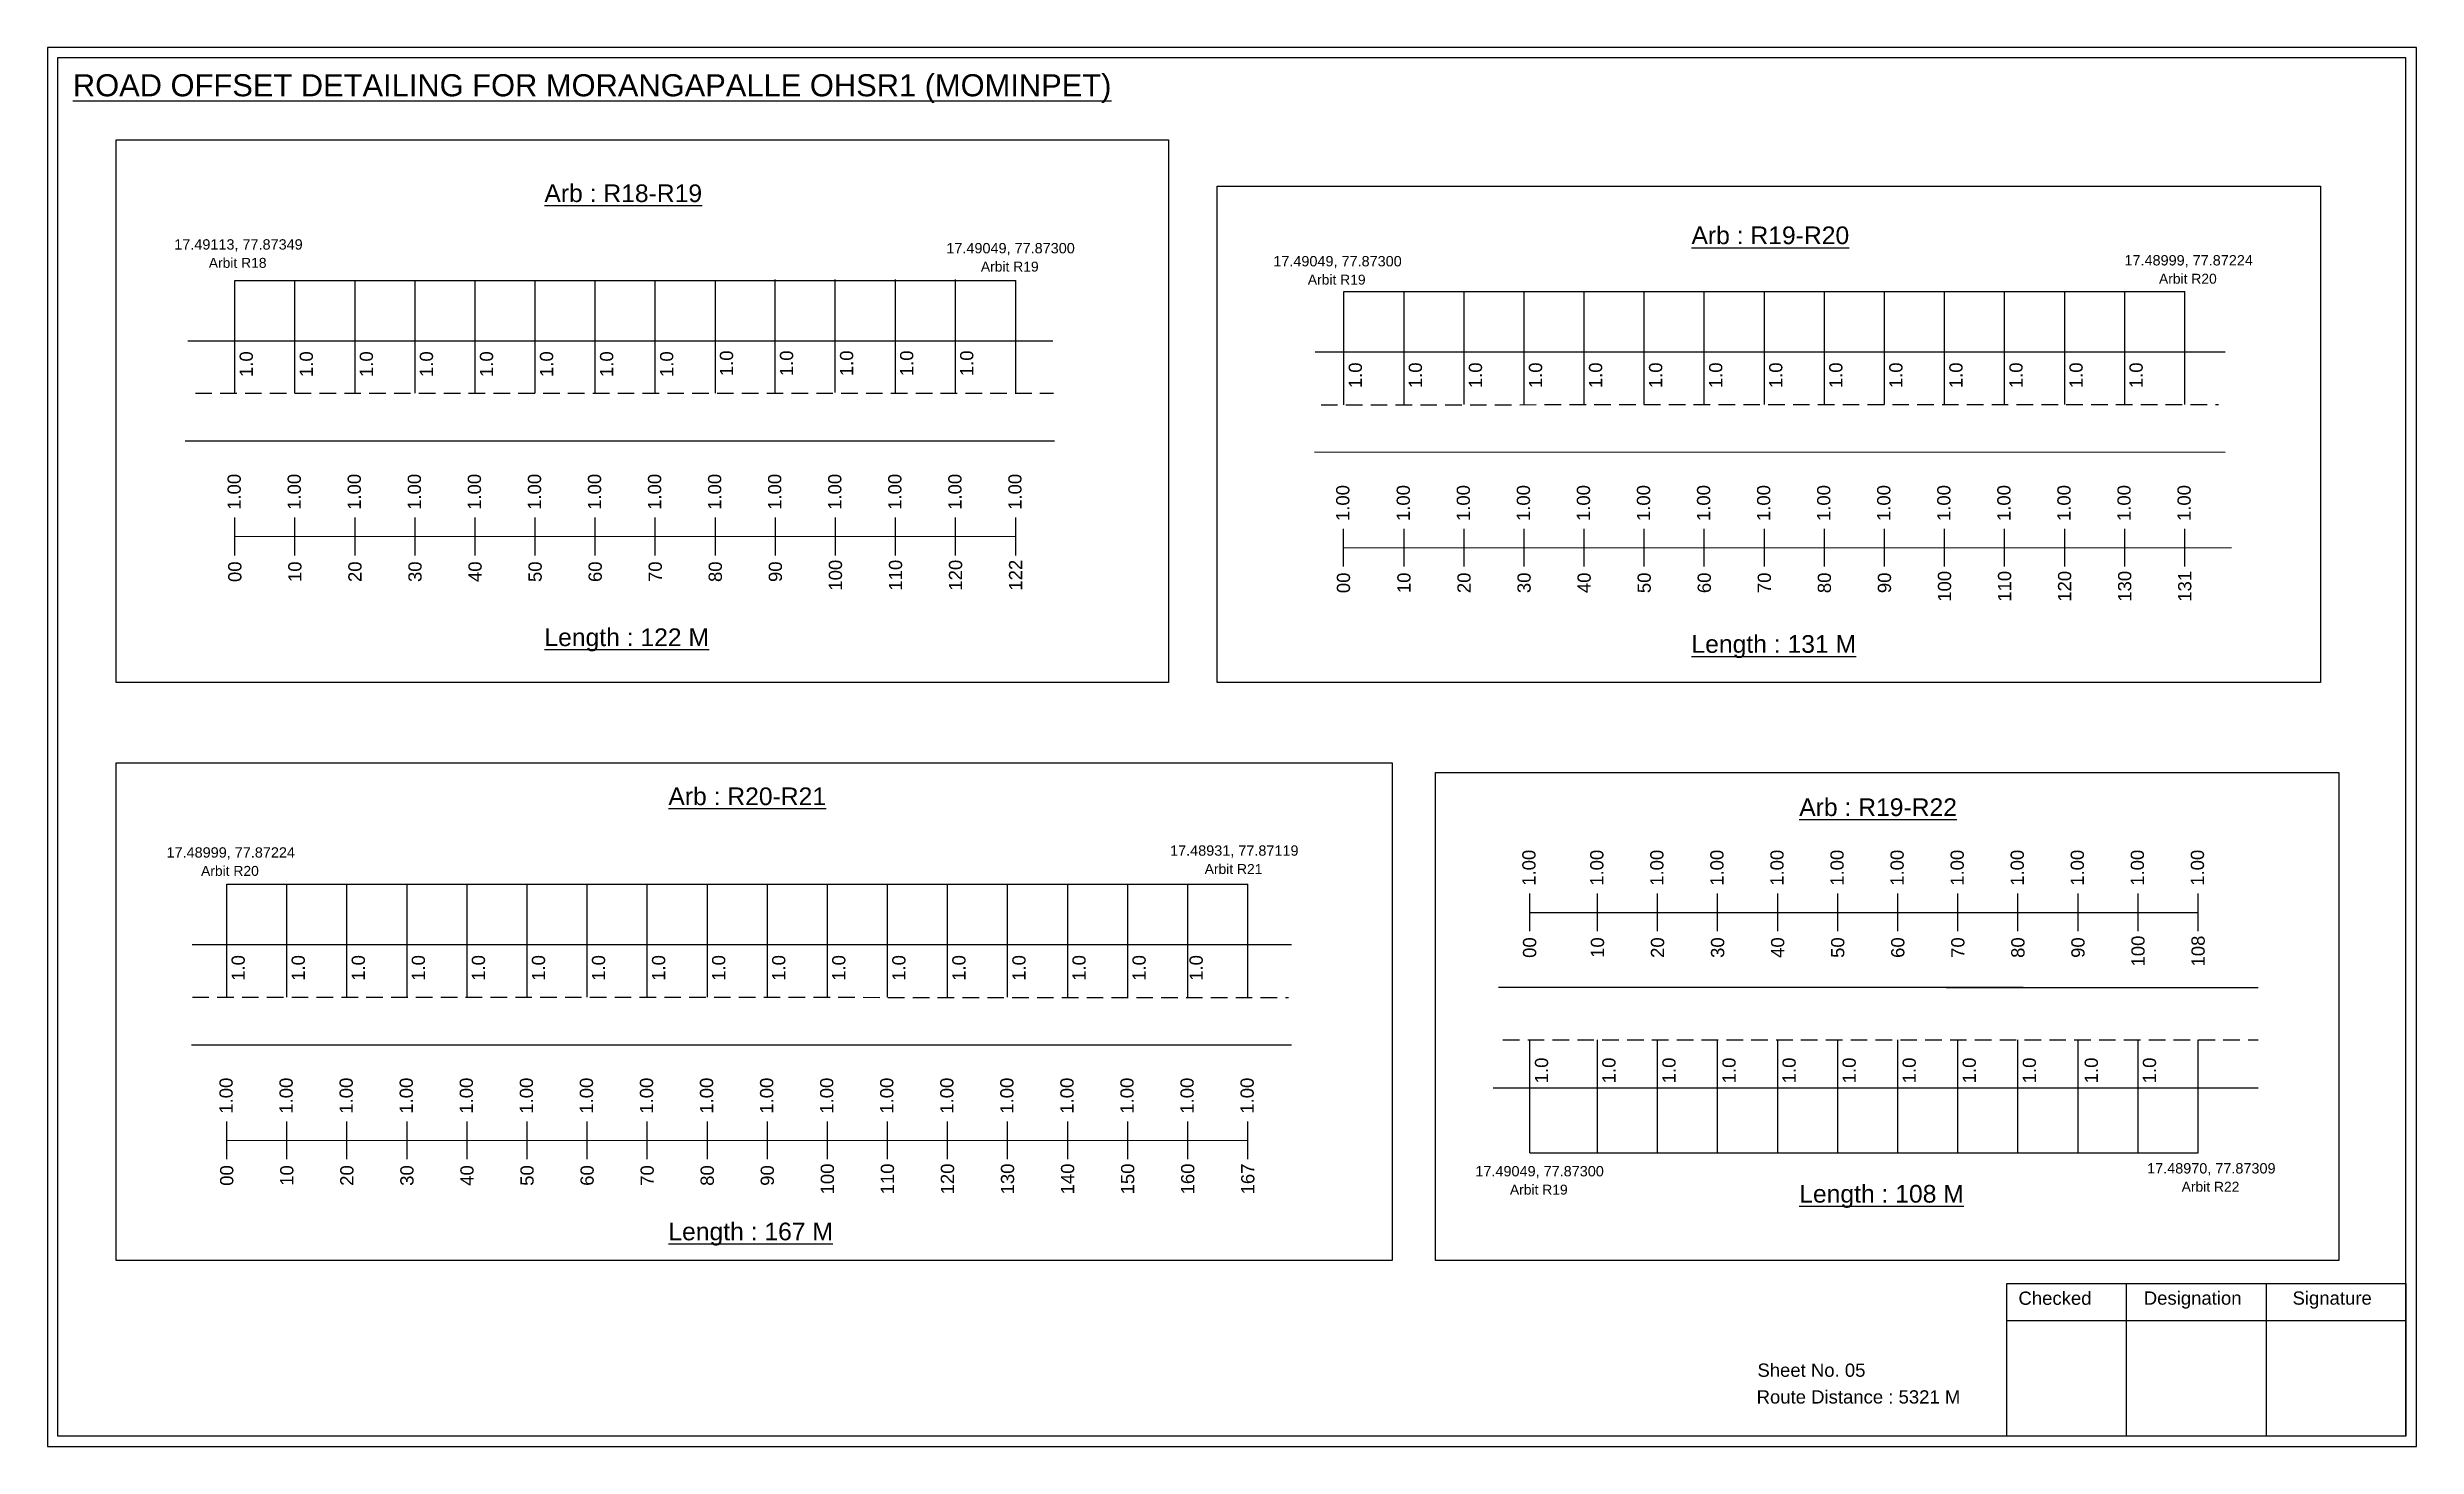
# Model space of a CAD drawing. Header units: inches. Extents: x 857 to 9621, y 2149 to 3662.
# Drawn here: x 7182 to 7719, y 3194 to 3511 of the extents above; entities that cross this region are included whole.
import ezdxf

# ---------------------------------------------------------------- set-up
doc = ezdxf.new("R2010")
doc.units = ezdxf.units.IN
doc.header["$MEASUREMENT"] = 0
doc.linetypes.add('DASHED2', pattern=[0.375, 0.25, -0.125])
for name, color, linetype in [('PDF_Geometry', 7, 'Continuous'), ('PDF_Text', 5, 'Continuous'), ('pipe', 5, 'Continuous')]:
    doc.layers.add(name, color=color, linetype=linetype)
doc.styles.add('PDF Arial', font='arial.ttf')
doc.styles.get("Standard").update_dxf_attribs({"font": 'arial.ttf'})

msp = doc.modelspace()

# ---------------------------------------------------------------- texts
at = {"color": 242, "true_color": 0xcd2027}
for s, height, p in [('%%UROAD OFFSET DETAILING FOR MORANGAPALLE OHSR1 (MOMINPET)', 5, (7188.04, 3499.59)), ('%%UArb : R18-R19', 4, (7294.8, 3475.65)), ('%%UArb : R19-R20', 4, (7554.54, 3466.13)), ('%%ULength : 122 M', 4, (7294.8, 3375.15)), ('%%ULength : 131 M', 4, (7554.54, 3373.63)), ('%%UArb : R20-R21', 4, (7322.87, 3339.15)), ('%%UArb : R19-R22', 4, (7578.94, 3336.68)), ('%%ULength : 108 M', 4, (7578.94, 3249.18)), ('%%ULength : 167 M', 4, (7322.87, 3240.65))]:
    msp.add_text(s, height=height, dxfattribs=at).set_placement(p)
at = {"color": 5}
for s, height, p in [('17.49113, 77.87349', 2.34, (7210.99, 3464.9)), ('17.49049, 77.87300', 2.34, (7385.82, 3464.05)), ('Arbit R18', 2.246, (7218.81, 3460.77)), ('Arbit R19', 2.246, (7393.64, 3459.92)), ('17.49049, 77.87300', 2.34, (7459.85, 3461.1)), ('17.48999, 77.87224', 2.34, (7652.58, 3461.31)), ('Arbit R19', 2.246, (7467.67, 3456.97)), ('Arbit R20', 2.246, (7660.4, 3457.18)), ('17.48999, 77.87224', 2.34, (7209.24, 3327.27)), ('17.48931, 77.87119', 2.34, (7436.48, 3327.7)), ('Arbit R20', 2.246, (7217.06, 3323.14)), ('Arbit R21', 2.246, (7444.31, 3323.57)), ('17.49049, 77.87300', 2.34, (7505.61, 3255.12)), ('17.48970, 77.87309', 2.34, (7657.71, 3255.77)), ('Arbit R19', 2.246, (7513.43, 3250.99)), ('Arbit R22', 2.246, (7665.53, 3251.65))]:
    msp.add_text(s, height=height, dxfattribs=at).set_placement(p)
for p in [(7228.79, 3436.05), (7242.39, 3436.05), (7255.99, 3436.05), (7269.59, 3436.05), (7283.19, 3436.05), (7296.79, 3436.05), (7310.39, 3436.05), (7323.99, 3436.05), (7337.53, 3436.24), (7351.13, 3436.24), (7364.73, 3436.24), (7378.33, 3436.24), (7391.93, 3436.24), (7479.92, 3433.53), (7493.52, 3433.53), (7507.12, 3433.53), (7520.72, 3433.53), (7534.32, 3433.53), (7547.92, 3433.53), (7561.52, 3433.53), (7575.12, 3433.53), (7588.72, 3433.53), (7602.32, 3433.53), (7615.92, 3433.53), (7629.52, 3433.53), (7643.12, 3433.53), (7656.72, 3433.53), (7226.96, 3299.38), (7240.56, 3299.38), (7254.16, 3299.38), (7267.76, 3299.38), (7281.36, 3299.38), (7294.96, 3299.38), (7308.56, 3299.38), (7322.16, 3299.38), (7335.76, 3299.38), (7349.36, 3299.38), (7362.96, 3299.38), (7376.56, 3299.38), (7390.16, 3299.38), (7403.76, 3299.38), (7417.36, 3299.38), (7430.96, 3299.38), (7443.88, 3299.38), (7522.08, 3276.18), (7537.34, 3276.18), (7550.94, 3276.18), (7564.54, 3276.18), (7578.14, 3276.18), (7591.74, 3276.18), (7605.34, 3276.18), (7618.94, 3276.18), (7632.54, 3276.18), (7646.57, 3276.18), (7659.74, 3276.18)]:
    msp.add_text('1.0', height=3, rotation=90).set_placement(p)
at = {"color": 217, "true_color": 0x93278f}
for s, p in [('1.00', (7226.05, 3405.98)), ('1.00', (7239.65, 3405.98)), ('1.00', (7253.25, 3405.98)), ('1.00', (7266.85, 3405.98)), ('1.00', (7280.45, 3405.98)), ('1.00', (7294.05, 3405.98)), ('1.00', (7307.65, 3405.98)), ('1.00', (7321.25, 3405.98)), ('1.00', (7334.85, 3405.98)), ('1.00', (7348.45, 3405.98)), ('1.00', (7362.05, 3405.98)), ('1.00', (7375.65, 3405.98)), ('1.00', (7389.25, 3405.98)), ('1.00', (7402.85, 3405.98)), ('1.00', (7477.08, 3403.45)), ('1.00', (7490.78, 3403.45)), ('1.00', (7504.38, 3403.45)), ('1.00', (7517.98, 3403.45)), ('1.00', (7531.58, 3403.45)), ('1.00', (7545.18, 3403.45)), ('1.00', (7558.78, 3403.45)), ('1.00', (7572.38, 3403.45)), ('1.00', (7585.98, 3403.45)), ('1.00', (7599.58, 3403.45)), ('1.00', (7613.18, 3403.45)), ('1.00', (7626.78, 3403.45)), ('1.00', (7640.38, 3403.45)), ('1.00', (7653.98, 3403.45)), ('1.00', (7667.58, 3403.45)), ('00', (7226.2, 3389.65)), ('10', (7239.8, 3389.65)), ('20', (7253.4, 3389.65)), ('30', (7267, 3389.65)), ('40', (7280.6, 3389.65)), ('50', (7294.2, 3389.65)), ('60', (7307.8, 3389.65)), ('70', (7321.4, 3389.65)), ('80', (7335, 3389.65)), ('90', (7348.6, 3389.65)), ('100', (7362.2, 3387.7)), ('110', (7375.8, 3387.7)), ('120', (7389.4, 3387.7)), ('122', (7403, 3387.7)), ('00', (7477.23, 3387.13)), ('10', (7490.93, 3387.13)), ('20', (7504.53, 3387.13)), ('30', (7518.13, 3387.13)), ('40', (7531.73, 3387.13)), ('50', (7545.33, 3387.13)), ('60', (7558.93, 3387.13)), ('70', (7572.53, 3387.13)), ('80', (7586.13, 3387.13)), ('90', (7599.73, 3387.13)), ('100', (7613.33, 3385.18)), ('110', (7626.93, 3385.18)), ('120', (7640.53, 3385.18)), ('130', (7654.13, 3385.18)), ('131', (7667.73, 3385.18)), ('1.00', (7519.23, 3320.89)), ('1.00', (7534.6, 3320.89)), ('1.00', (7548.2, 3320.89)), ('1.00', (7561.8, 3320.89)), ('1.00', (7575.4, 3320.89)), ('1.00', (7589, 3320.89)), ('1.00', (7602.6, 3320.89)), ('1.00', (7616.2, 3320.89)), ('1.00', (7629.8, 3320.89)), ('1.00', (7643.4, 3320.89)), ('1.00', (7657, 3320.89)), ('1.00', (7670.6, 3320.89)), ('00', (7519.38, 3304.57)), ('10', (7534.75, 3304.57)), ('20', (7548.35, 3304.57)), ('30', (7561.95, 3304.57)), ('40', (7575.55, 3304.57)), ('50', (7589.15, 3304.57)), ('60', (7602.75, 3304.57)), ('70', (7616.35, 3304.57)), ('80', (7629.95, 3304.57)), ('90', (7643.55, 3304.57)), ('100', (7657.15, 3302.62)), ('108', (7670.75, 3302.62)), ('1.00', (7224.22, 3269.3)), ('1.00', (7237.82, 3269.3)), ('1.00', (7251.42, 3269.3)), ('1.00', (7265.02, 3269.3)), ('1.00', (7278.62, 3269.3)), ('1.00', (7292.22, 3269.3)), ('1.00', (7305.82, 3269.3)), ('1.00', (7319.42, 3269.3)), ('1.00', (7333.02, 3269.3)), ('1.00', (7346.62, 3269.3)), ('1.00', (7360.22, 3269.3)), ('1.00', (7373.82, 3269.3)), ('1.00', (7387.42, 3269.3)), ('1.00', (7401.02, 3269.3)), ('1.00', (7414.62, 3269.3)), ('1.00', (7428.22, 3269.3)), ('1.00', (7441.82, 3269.3)), ('1.00', (7455.42, 3269.3)), ('00', (7224.37, 3252.98)), ('10', (7237.97, 3252.98)), ('20', (7251.57, 3252.98)), ('30', (7265.17, 3252.98)), ('40', (7278.77, 3252.98)), ('50', (7292.37, 3252.98)), ('60', (7305.97, 3252.98)), ('70', (7319.57, 3252.98)), ('80', (7333.17, 3252.98)), ('90', (7346.77, 3252.98)), ('100', (7360.37, 3251.03)), ('110', (7373.97, 3251.03)), ('120', (7387.57, 3251.03)), ('130', (7401.17, 3251.03)), ('140', (7414.77, 3251.03)), ('150', (7428.37, 3251.03)), ('160', (7441.97, 3251.03)), ('167', (7455.57, 3251.03))]:
    msp.add_text(s, height=3, rotation=90, dxfattribs=at).set_placement(p)
for s, p in [('Sheet No. 05', (7569.47, 3209.75)), ('Route Distance : 5321 M', (7569.29, 3203.7))]:
    msp.add_text(s, height=3).set_placement(p)
at = {"layer": 'PDF_Text', "color": 7, "attachment_point": 7, "style": 'PDF Arial'}
for s, insert, char_height in [('Checked', (7628.58, 3226), 3.001), ('Designation', (7656.96, 3225.17), 3.0006), ('Signature', (7690.64, 3225.17), 3.001)]:
    msp.add_mtext(s, dxfattribs=dict(at, insert=insert, char_height=char_height))

# ---------------------------------------------------------------- linework, layer by layer
at = {"color": 5}
for p, q in [((7224.72, 3457.92), (7401.52, 3457.92)), ((7475.85, 3455.39), (7666.25, 3455.39)), ((7222.9, 3321.24), (7454.1, 3321.24)), ((7517.91, 3260.45), (7669.27, 3260.45))]:
    msp.add_line(p, q, dxfattribs=at)
for p, q in [((7224.72, 3432.38), (7224.72, 3457.92)), ((7238.32, 3432.38), (7238.32, 3457.92)), ((7251.92, 3432.38), (7251.92, 3457.92)), ((7265.52, 3432.38), (7265.52, 3457.92)), ((7279.12, 3432.38), (7279.12, 3457.92)), ((7292.72, 3432.38), (7292.72, 3457.92)), ((7306.32, 3432.38), (7306.32, 3457.92)), ((7319.92, 3432.38), (7319.92, 3457.92)), ((7333.52, 3432.38), (7333.52, 3457.92)), ((7347.07, 3432.56), (7347.07, 3458.1)), ((7360.67, 3432.56), (7360.67, 3458.1)), ((7374.27, 3432.56), (7374.27, 3458.1)), ((7387.87, 3432.56), (7387.87, 3458.1)), ((7401.52, 3432.38), (7401.52, 3457.92)), ((7475.85, 3429.78), (7475.85, 3455.39)), ((7489.45, 3429.85), (7489.45, 3455.39)), ((7503.05, 3429.85), (7503.05, 3455.39)), ((7516.65, 3429.85), (7516.65, 3455.39)), ((7530.25, 3429.85), (7530.25, 3455.39)), ((7543.85, 3429.85), (7543.85, 3455.39)), ((7557.45, 3429.85), (7557.45, 3455.39)), ((7571.05, 3429.85), (7571.05, 3455.39)), ((7584.65, 3429.85), (7584.65, 3455.39)), ((7598.25, 3429.85), (7598.25, 3455.39)), ((7611.85, 3429.85), (7611.85, 3455.39)), ((7625.45, 3429.85), (7625.45, 3455.39)), ((7639.05, 3429.85), (7639.05, 3455.39)), ((7652.65, 3429.85), (7652.65, 3455.39)), ((7666.25, 3429.85), (7666.25, 3455.39)), ((7214.03, 3444.26), (7409.9, 3444.26)), ((7469.31, 3441.73), (7675.41, 3441.74)), ((7213.49, 3421.58), (7410.32, 3421.61)), ((7469.21, 3419.12), (7675.37, 3419.02)), ((7222.9, 3295.7), (7222.9, 3321.24)), ((7236.5, 3295.7), (7236.5, 3321.24)), ((7250.1, 3295.7), (7250.1, 3321.24)), ((7263.7, 3295.7), (7263.7, 3321.24)), ((7277.3, 3295.7), (7277.3, 3321.24)), ((7290.9, 3295.7), (7290.9, 3321.24)), ((7304.5, 3295.7), (7304.5, 3321.24)), ((7318.1, 3295.7), (7318.1, 3321.24)), ((7331.7, 3295.7), (7331.7, 3321.24)), ((7345.3, 3295.7), (7345.3, 3321.24)), ((7358.9, 3295.7), (7358.9, 3321.24)), ((7372.5, 3295.7), (7372.5, 3321.24)), ((7386.1, 3295.7), (7386.1, 3321.24)), ((7399.7, 3295.7), (7399.7, 3321.24)), ((7413.3, 3295.7), (7413.3, 3321.24)), ((7426.9, 3295.7), (7426.9, 3321.24)), ((7440.5, 3295.7), (7440.5, 3321.24)), ((7454.1, 3295.7), (7454.1, 3321.24)), ((7215.07, 3307.59), (7304.5, 3307.59)), ((7304.5, 3307.59), (7454.1, 3307.59)), ((7454.1, 3307.59), (7463.97, 3307.59)), ((7629.68, 3297.87), (7510.82, 3297.87)), ((7612.2, 3297.87), (7682.87, 3297.87)), ((7214.86, 3284.9), (7463.97, 3284.9)), ((7517.91, 3260.45), (7517.91, 3285.99)), ((7533.27, 3260.45), (7533.27, 3285.99)), ((7546.87, 3260.45), (7546.87, 3285.99)), ((7560.47, 3260.45), (7560.47, 3285.99)), ((7574.07, 3260.45), (7574.07, 3285.99)), ((7587.67, 3260.45), (7587.67, 3285.99)), ((7601.27, 3260.45), (7601.27, 3285.99)), ((7614.87, 3260.45), (7614.87, 3285.99)), ((7628.47, 3260.45), (7628.47, 3285.99)), ((7642.07, 3260.45), (7642.07, 3285.99)), ((7655.67, 3260.45), (7655.67, 3285.99)), ((7669.27, 3260.45), (7669.27, 3285.99)), ((7509.62, 3275.19), (7682.87, 3275.19))]:
    msp.add_line(p, q)
at = {"linetype": 'DASHED2', "ltscale": 15}
for p, q in [((7215.77, 3432.38), (7410.05, 3432.38)), ((7470.66, 3429.78), (7673.84, 3429.85)), ((7215.1, 3295.7), (7463.33, 3295.61)), ((7511.84, 3285.99), (7682.87, 3285.99))]:
    msp.add_line(p, q, dxfattribs=at)
at = {"color": 217, "true_color": 0x93278f}
for p, q in [((7224.72, 3395.68), (7224.72, 3404.24)), ((7238.32, 3395.68), (7238.32, 3404.24)), ((7251.92, 3395.68), (7251.92, 3404.24)), ((7265.52, 3395.68), (7265.52, 3404.24)), ((7279.12, 3395.68), (7279.12, 3404.24)), ((7292.72, 3395.68), (7292.72, 3404.24)), ((7306.32, 3395.68), (7306.32, 3404.24)), ((7319.92, 3395.68), (7319.92, 3404.24)), ((7333.52, 3395.68), (7333.52, 3404.24)), ((7347.12, 3395.68), (7347.12, 3404.24)), ((7360.72, 3395.68), (7360.72, 3404.24)), ((7374.32, 3395.68), (7374.32, 3404.24)), ((7387.92, 3395.68), (7387.92, 3404.24)), ((7401.52, 3395.68), (7401.52, 3404.24)), ((7475.75, 3393.15), (7475.75, 3401.71)), ((7489.45, 3393.15), (7489.45, 3401.71)), ((7503.05, 3393.15), (7503.05, 3401.71)), ((7516.65, 3393.15), (7516.65, 3401.71)), ((7530.25, 3393.15), (7530.25, 3401.71)), ((7543.85, 3393.15), (7543.85, 3401.71)), ((7557.45, 3393.15), (7557.45, 3401.71)), ((7571.05, 3393.15), (7571.05, 3401.71)), ((7584.65, 3393.15), (7584.65, 3401.71)), ((7598.25, 3393.15), (7598.25, 3401.71)), ((7611.85, 3393.15), (7611.85, 3401.71)), ((7625.45, 3393.15), (7625.45, 3401.71)), ((7639.05, 3393.15), (7639.05, 3401.71)), ((7652.65, 3393.15), (7652.65, 3401.71)), ((7666.25, 3393.15), (7666.25, 3401.71)), ((7224.72, 3399.95), (7401.52, 3400.01)), ((7475.75, 3397.42), (7676.81, 3397.47)), ((7517.91, 3310.6), (7517.91, 3319.15)), ((7533.27, 3310.6), (7533.27, 3319.15)), ((7546.87, 3310.6), (7546.87, 3319.15)), ((7560.47, 3310.6), (7560.47, 3319.15)), ((7574.07, 3310.6), (7574.07, 3319.15)), ((7587.67, 3310.6), (7587.67, 3319.15)), ((7601.27, 3310.6), (7601.27, 3319.15)), ((7614.87, 3310.6), (7614.87, 3319.15)), ((7628.47, 3310.6), (7628.47, 3319.15)), ((7642.07, 3310.6), (7642.07, 3319.15)), ((7655.67, 3310.6), (7655.67, 3319.15)), ((7669.27, 3310.6), (7669.27, 3319.15)), ((7517.91, 3314.86), (7669.27, 3314.86)), ((7222.9, 3259), (7222.9, 3267.56)), ((7236.5, 3259), (7236.5, 3267.56)), ((7250.1, 3259), (7250.1, 3267.56)), ((7263.7, 3259), (7263.7, 3267.56)), ((7277.3, 3259), (7277.3, 3267.56)), ((7290.9, 3259), (7290.9, 3267.56)), ((7304.5, 3259), (7304.5, 3267.56)), ((7318.1, 3259), (7318.1, 3267.56)), ((7331.7, 3259), (7331.7, 3267.56)), ((7345.3, 3259), (7345.3, 3267.56)), ((7358.9, 3259), (7358.9, 3267.56)), ((7372.5, 3259), (7372.5, 3267.56)), ((7386.1, 3259), (7386.1, 3267.56)), ((7399.7, 3259), (7399.7, 3267.56)), ((7413.3, 3259), (7413.3, 3267.56)), ((7426.9, 3259), (7426.9, 3267.56)), ((7440.5, 3259), (7440.5, 3267.56)), ((7454.1, 3259), (7454.1, 3267.56)), ((7222.9, 3263.27), (7454.1, 3263.32))]:
    msp.add_line(p, q, dxfattribs=at)
for points in [[(7447.12, 3479.28), (7696.97, 3479.28), (7696.97, 3366.92), (7447.12, 3366.92)], [(7197.82, 3348.72), (7486.77, 3348.72), (7486.77, 3236.04), (7197.82, 3236.04)], [(7496.59, 3346.54), (7701.15, 3346.54), (7701.15, 3236.04), (7496.59, 3236.04)]]:
    msp.add_lwpolyline(points, close=True)
at = {"layer": 'PDF_Geometry'}
for points in [[(7182.26, 3510.66), (7182.26, 3193.95), (7718.74, 3193.95), (7718.74, 3510.66)], [(7184.59, 3508.34), (7184.59, 3196.37), (7716.32, 3196.37), (7716.32, 3508.34)]]:
    msp.add_lwpolyline(points, close=True, dxfattribs=at)
at = {"layer": 'PDF_Geometry', "color": 242, "true_color": 0xcc1f26}
msp.add_lwpolyline([(7716.32, 3196.28), (7625.97, 3196.28), (7625.97, 3230.89), (7716.32, 3230.89)], close=True, dxfattribs=at)
for points in [[(7652.96, 3230.89), (7652.96, 3196.28)], [(7684.68, 3230.89), (7684.68, 3196.28)], [(7625.97, 3222.52), (7716.32, 3222.52)]]:
    msp.add_lwpolyline(points, dxfattribs=at)
at = {"layer": 'pipe', "color": 0}
msp.add_lwpolyline([(7197.82, 3489.77), (7436.14, 3489.77), (7436.14, 3366.92), (7197.82, 3366.92)], close=True, dxfattribs=at)

msp.set_redraw_order([(e.dxf.handle, doc.entitydb.next_handle()) for e in msp.query("TEXT MTEXT ATTDEF DIMENSION ARC_DIMENSION")])  # texts and dimensions are drawn at this point

doc.saveas('drawing.dxf')
